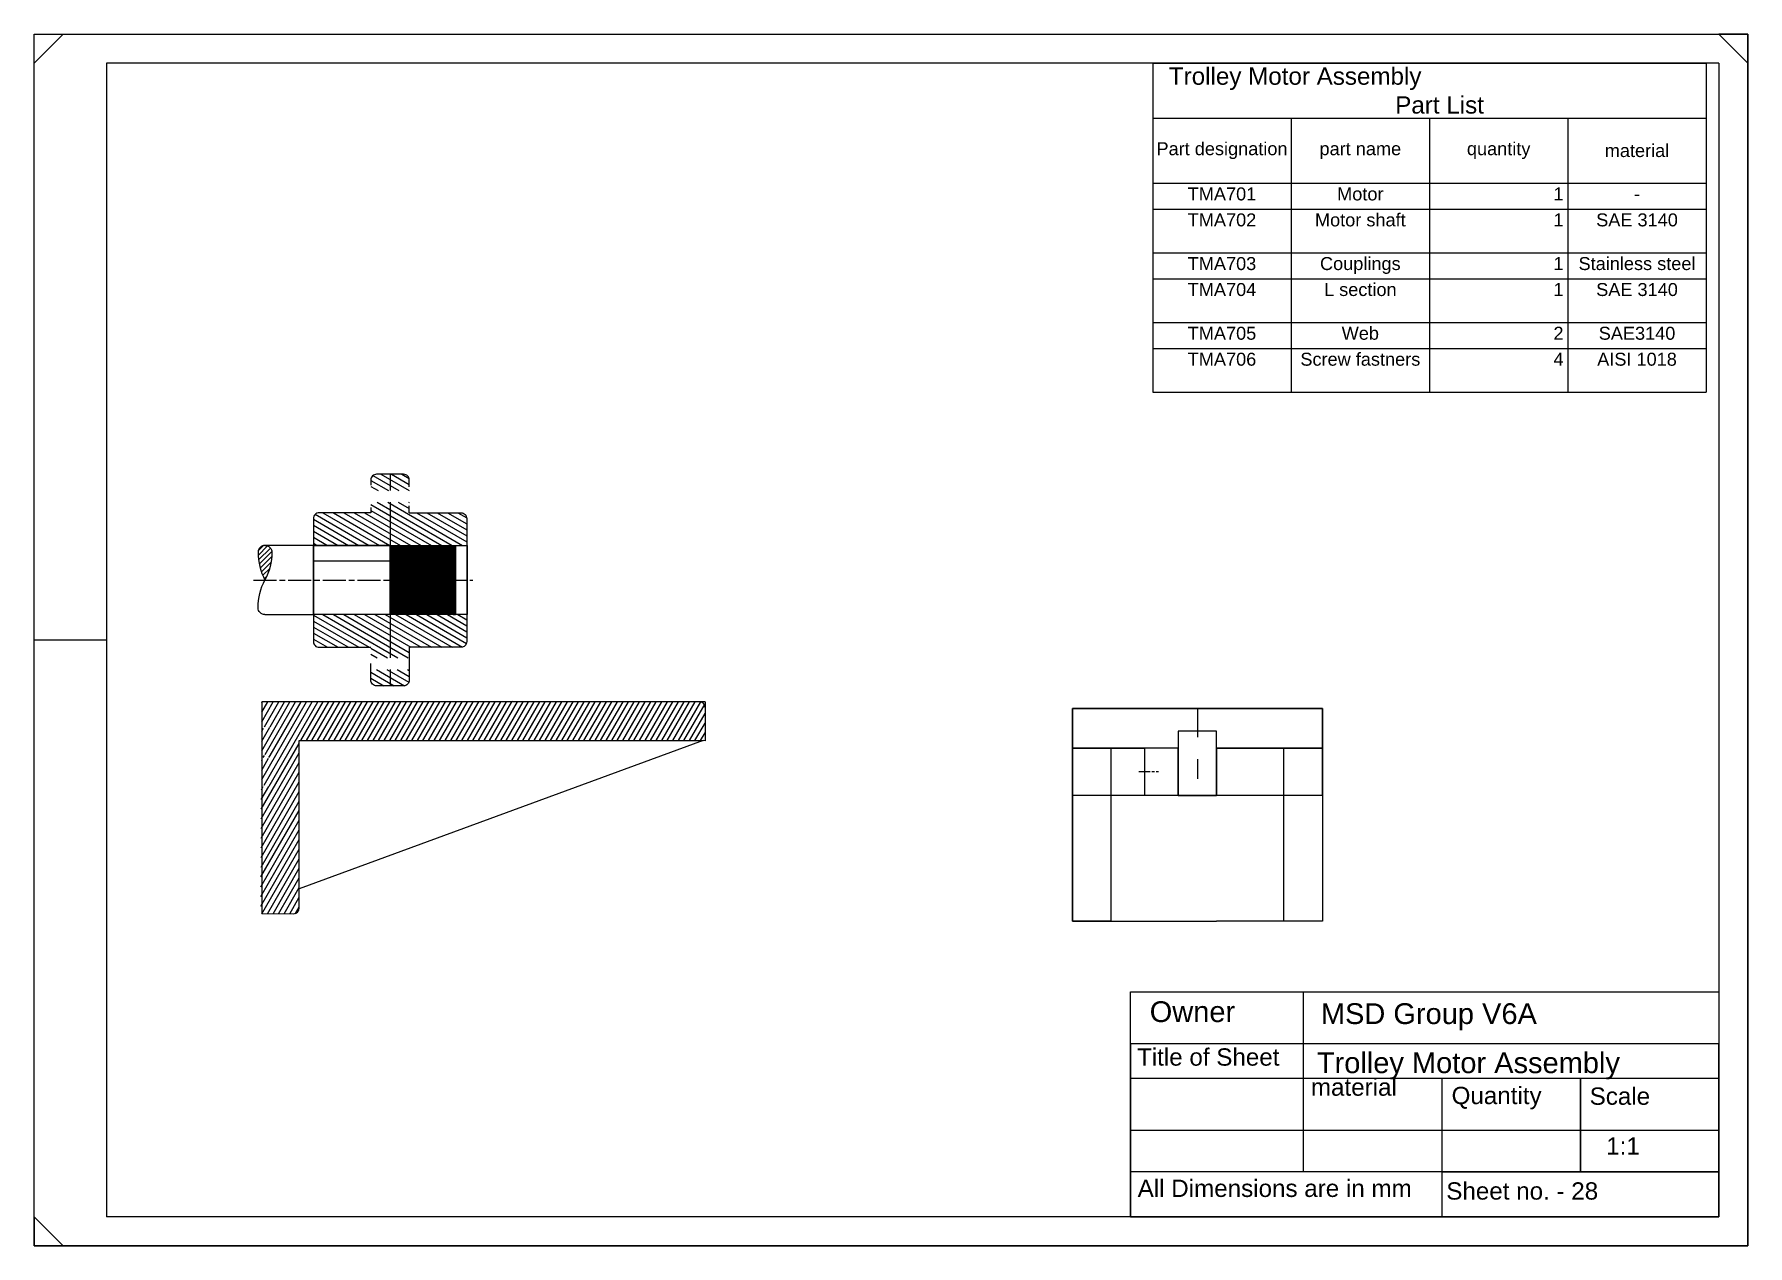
# Model space of a CAD drawing. Header units: millimetres. Extents: x -15074 to 21675, y -7568 to 6574.
# Drawn here: x 9643 to 10534, y 1858 to 2488 of the extents above; entities that cross this region are included whole.
import ezdxf

# ---------------------------------------------------------------- set-up
doc = ezdxf.new("R2010")
doc.units = ezdxf.units.MM
doc.linetypes.add('AM_ISO08W050', pattern=[18, 12, -1.5, 3, -1.5])
doc.linetypes.add('AM_ISO08W050x2', pattern=[9, 6, -0.75, 1.5, -0.75])
for name, color, linetype, lineweight in [('AM_4', 92, 'Continuous', 25), ('AM_7', 142, 'AM_ISO08W050', 25), ('AM_8', 1, 'Continuous', 25)]:
    doc.layers.add(name, color=color, linetype=linetype, lineweight=lineweight)
doc.styles.get("Standard").update_dxf_attribs({"font": 'arial.ttf'})

msp = doc.modelspace()

# ---------------------------------------------------------------- texts
at = {"attachment_point": 1}
for s, width, heights, insert, char_height in [(' Owner', 75.92647, [0], (10219.276, 1985.449), 10.8), ('MSD Group V6A', 169.10896, [0], (10312.458, 1984.414), 10.8), ('Title of Sheet', 82.13864, [0], (10216.86, 1960.966), 9), ('Trolley Motor Assembly', 171.17968, [0], (10310.387, 1958.897), 10.8), ('material', 68.15644, [0], (10307.281, 1945.327), 9), ('Quantity', 60.39605, [0], (10380.447, 1940.966), 9), ('Scale', 62.12165, [0], (10452.232, 1940.621), 9), ('\\pxi-3,l4,t4;1:1', 61.42069, [0], (10451.842, 1914.686), 9), ('All Dimensions are in mm', 173.76882, [0], (10217.205, 1892.689), 9), ('Sheet no. - 28', 130.8006, [3.259], (10377.686, 1891.31), 9)]:
    msp.add_mtext_dynamic_manual_height_columns(s, width=width, gutter_width=22.5, heights=heights, dxfattribs=dict(at, insert=insert, char_height=char_height))

# ---------------------------------------------------------------- blocks, each defined once
blk = doc.blocks.new('*U281', base_point=(9717.21, 2303.15))
at = {"layer": 'AM_4'}
blk.add_lwpolyline([(9717.21, 2285.15, -0.414214), (9713.61, 2288.75, -0.123106), (9717.21, 2303.15)], format="xyb", dxfattribs=at)
blk = doc.blocks.new('*U282', base_point=(9717.21, 2303.15))
at = {"layer": 'AM_8'}
h = blk.add_hatch(dxfattribs=at)
h.set_pattern_fill('_U', color=256, scale=1.8, angle=45, style=0, pattern_type=0)
h.set_pattern_definition([(45, (0, 0), (-1.2727922, 1.2727922), [])])
edge = h.paths.add_edge_path(flags=0)
edge.add_arc((9717.21, 2317.55), 3.6, 90, 180)
edge.add_arc((9744.21, 2317.55), 30.6, 180, 208.07249)
edge.add_arc((9690.21, 2317.55), 30.6, 331.92751, 360)
edge.add_arc((9717.21, 2317.55), 3.6, 0, 90)
at = {"layer": 'AM_4'}
for points in [[(9717.21, 2321.15, 0.414214), (9713.61, 2317.55, 0.123106), (9717.21, 2303.15)], [(9717.21, 2321.15, -0.414214), (9720.81, 2317.55, -0.123106), (9717.21, 2303.15)]]:
    blk.add_lwpolyline(points, format="xyb", dxfattribs=at)
blk = doc.blocks.new('*T284')
at = {"color": 0, "linetype": 'ByBlock', "lineweight": -2, "transparency": 16777216}
for p, q in [((0, 0), (287.74, 0)), ((0, 0), (0, -171.2)), ((287.74, 0), (287.74, -171.2)), ((0, -28.65), (287.74, -28.65)), ((71.94, -28.65), (71.94, -171.2)), ((143.87, -28.65), (143.87, -171.2)), ((215.81, -28.65), (215.81, -171.2)), ((0, -62.4), (287.74, -62.4)), ((0, -75.9), (287.74, -75.9)), ((0, -98.62), (287.74, -98.62)), ((0, -112.12), (287.74, -112.12)), ((0, -134.86), (287.74, -134.86)), ((0, -148.36), (287.74, -148.36)), ((0, -171.2), (287.74, -171.2))]:
    blk.add_line(p, q, dxfattribs=at)
at = {"color": 0, "transparency": 16777216}
for s, insert, char_height, width, attachment_point in [(' Trolley Motor Assembly                                              Part List', (143.87, -14.32), 9, 283.2443, 5), ('Part designation', (35.97, -45.52), 6.75, 67.4361, 5), ('part name', (107.9, -45.52), 6.75, 67.4361, 5), ('quantity', (179.84, -45.52), 6.75, 67.4361, 5), ('material', (251.78, -45.52), 6.75, 67.4361, 5), ('TMA701', (35.97, -64.65), 6.75, 67.4361, 2), ('Motor', (107.9, -64.65), 6.75, 67.4361, 2), ('1', (213.56, -64.65), 6.75, 67.4361, 3), ('-', (251.78, -64.65), 6.75, 67.4361, 2), ('TMA702', (35.97, -78.15), 6.75, 67.4361, 2), ('Motor shaft', (107.9, -78.15), 6.75, 67.4361, 2), ('1', (213.56, -78.15), 6.75, 67.4361, 3), ('SAE 3140', (251.78, -78.15), 6.75, 67.4361, 2), ('TMA703', (35.97, -100.87), 6.75, 67.4361, 2), ('Couplings', (107.9, -100.87), 6.75, 67.4361, 2), ('1', (213.56, -100.87), 6.75, 67.4361, 3), ('Stainless steel', (251.78, -100.87), 6.75, 67.4361, 2), ('TMA704', (35.97, -114.37), 6.75, 67.4361, 2), ('L section', (107.9, -114.37), 6.75, 67.4361, 2), ('1', (213.56, -114.37), 6.75, 67.4361, 3), ('SAE 3140', (251.78, -114.37), 6.75, 67.4361, 2), ('TMA705', (35.97, -137.11), 6.75, 67.4361, 2), ('Web', (107.9, -137.11), 6.75, 67.4361, 2), ('2', (213.56, -137.11), 6.75, 67.4361, 3), ('SAE3140', (251.78, -137.11), 6.75, 67.4361, 2), ('TMA706', (35.97, -150.61), 6.75, 67.4361, 2), ('Screw fastners', (107.9, -150.61), 6.75, 67.4361, 2), ('4', (213.56, -150.61), 6.75, 67.4361, 3), ('AISI 1018', (251.78, -150.61), 6.75, 67.4361, 2)]:
    blk.add_mtext(s, dxfattribs=dict(at, insert=insert, char_height=char_height, width=width, attachment_point=attachment_point))

# ---------------------------------------------------------------- hatches: boundary and pattern name
h = msp.add_hatch()
h.set_pattern_fill('_U', color=256, scale=2.7, angle=150, style=0, pattern_type=0)
h.set_pattern_definition([(150, (-237.706, -3778.7538), (-1.35, -2.3382686), [])])
h.paths.add_polyline_path([(9828.462, 2245.014), (9818.462, 2245.014), (9818.462, 2242.239), (9818.462, 2239.514), (9791.592, 2239.514, 0.4142136), (9788.592, 2236.514), (9788.592, 2222.514), (9828.462, 2222.514)])
h.paths.add_polyline_path([(9865.332, 2239.514), (9838.462, 2239.514), (9838.462, 2243.014), (9838.462, 2245.014), (9830.462, 2245.014), (9829.462, 2245.014), (9828.462, 2245.014), (9828.462, 2222.514), (9868.332, 2222.514), (9868.332, 2236.514, 0.4142136)])
h.paths.add_polyline_path([(9835.462, 2259.514), (9828.462, 2259.514), (9828.462, 2251.014), (9829.462, 2251.014), (9830.462, 2251.014), (9838.462, 2251.014), (9838.462, 2253.014), (9838.462, 2256.514, 0.4142136)])
h.paths.add_polyline_path([(9828.462, 2259.514), (9821.462, 2259.514, 0.4142136), (9818.462, 2256.514), (9818.462, 2253.789), (9818.462, 2251.014), (9828.462, 2251.014)])
h.paths.add_polyline_path([(9828.462, 2186.514), (9788.592, 2186.514), (9788.592, 2172.514, 0.4142136), (9791.592, 2169.514), (9818.462, 2169.514), (9818.462, 2164.014), (9828.462, 2164.014)])
h.paths.add_polyline_path([(9868.332, 2186.514), (9828.462, 2186.514), (9828.462, 2164.014), (9829.462, 2164.014), (9830.462, 2164.014), (9838.462, 2164.014), (9838.462, 2166.014), (9838.462, 2169.514), (9865.332, 2169.514, 0.4142136), (9868.332, 2172.514)])
h.paths.add_polyline_path([(9838.462, 2158.014), (9830.462, 2158.014), (9829.462, 2158.014), (9828.462, 2158.014), (9828.462, 2149.514), (9835.462, 2149.514, 0.4142136), (9838.462, 2152.514)])
h.paths.add_polyline_path([(9828.462, 2158.014), (9818.462, 2158.014), (9818.462, 2155.239), (9818.462, 2152.514, 0.4142136), (9821.462, 2149.514), (9828.462, 2149.514)])
h = msp.add_hatch()
h.set_pattern_fill('_U', color=256, scale=2.5, angle=60, style=0, pattern_type=0)
h.set_pattern_definition([(60, (-237.706, -3778.7538), (-2.1650635, 1.25), [])])
h.paths.add_polyline_path([(9761.697, 2141.143), (9761.697, 2128.377), (9761.698, 2128.23), (9766.803, 2128.225), (9761.704, 2127.217), (9761.691, 2114.217), (9766.789, 2113.21), (9761.697, 2113.215), (9761.697, 2112.17), (9766.788, 2112.165), (9761.704, 2111.157), (9761.691, 2098.157), (9766.774, 2097.15), (9761.697, 2097.155), (9761.697, 2096.134), (9761.515, 2096.086), (9761.252, 2030.984), (9781.252, 2030.984), (9781.252, 2120.984), (9794.262, 2120.984), (9800.963, 2120.984), (9959.211, 2120.984), (9991.252, 2120.984), (9992.273, 2120.959), (9992.273, 2141.143), (9911.697, 2141.143)])
at = {"layer": 'AM_8', "true_color": 0xffffff}
h = msp.add_hatch(dxfattribs=at)
h.set_pattern_fill('_U', scale=0.01, angle=45, style=0, pattern_type=0)
h.set_pattern_definition([(45, (46.205015, -98.638718), (-0.007071067812, 0.007071067812), [])])
h.paths.add_polyline_path([(9839.479, 2210.101), (9862.462, 2210.032), (9862.462, 2222.514), (9828.462, 2222.514), (9828.462, 2214.517), (9828.462, 2186.514), (9862.462, 2186.514), (9862.462, 2197.382), (9862.441, 2197.382), (9862.479, 2210.032)])

# ---------------------------------------------------------------- linework, layer by layer
for p, q in [((9643.438, 2473.327), (9658.438, 2488.327)), ((10534.438, 2473.327), (10519.438, 2488.327)), ((9680.938, 2473.327), (9680.938, 2458.327)), ((10519.438, 2473.327), (10519.438, 2458.327)), ((9828.462, 2259.514), (9828.462, 2251.014)), ((9828.462, 2245.014), (9828.462, 2164.014)), ((9643.438, 2173.327), (9680.938, 2173.327)), ((9828.462, 2158.014), (9828.462, 2149.514)), ((9911.697, 2141.143), (9761.697, 2141.143)), ((9761.697, 2141.143), (9761.697, 2031.143)), ((9892.274, 2141.443), (9911.697, 2141.384)), ((9911.697, 2141.384), (9989.282, 2141.152)), ((9992.273, 2141.143), (9911.697, 2141.143)), ((9992.273, 2141.143), (9992.273, 2120.959)), ((10248.263, 2137.647), (10248.263, 2122.847)), ((9781.252, 2033.984), (9781.252, 2120.984)), ((9781.252, 2120.984), (9959.211, 2120.984)), ((9991.252, 2120.984), (9781.252, 2043.937)), ((9959.211, 2120.984), (9991.252, 2120.984)), ((9992.273, 2120.959), (9991.252, 2120.984)), ((10203.263, 2117.074), (10220.763, 2117.074)), ((10220.763, 2117.074), (10220.763, 2092.647)), ((10220.763, 2117.074), (10220.763, 2110.074)), ((10248.263, 2111.3), (10248.263, 2101.074)), ((9761.697, 2031.143), (9778.252, 2030.984)), ((10375.438, 1896.727), (10375.438, 1873.327)), ((9643.438, 1873.327), (9658.438, 1858.327))]:
    msp.add_line(p, q)
for points in [[(9643.438, 2488.327), (10534.438, 2488.327), (10534.438, 1858.327), (9643.438, 1858.327)], [(9828.462, 2222.514), (9788.592, 2222.514), (9788.592, 2214.517), (9828.462, 2214.517)], [(9828.462, 2222.514), (9862.462, 2222.514), (9862.462, 2186.514), (9828.462, 2186.514)], [(9828.462, 2222.514), (9862.462, 2222.514), (9862.462, 2186.514), (9828.462, 2186.514)], [(9828.462, 2208.514), (9862.462, 2208.514), (9862.462, 2200.514), (9828.462, 2200.514)], [(10313.263, 2137.647), (10183.263, 2137.647), (10183.263, 2092.647), (10313.263, 2092.647)], [(10183.263, 2117.074), (10203.263, 2117.074), (10203.263, 2027.1), (10183.263, 2027.1)], [(10293.263, 2117.074), (10313.263, 2117.074), (10313.263, 2027.1), (10293.263, 2027.1)], [(10213.438, 1990.327), (10519.438, 1990.327), (10519.438, 1873.327), (10213.438, 1873.327)], [(10213.438, 1873.327), (10519.438, 1873.327), (10519.438, 1963.327), (10213.438, 1963.327)], [(10213.438, 1873.327), (10519.438, 1873.327), (10519.438, 1945.327), (10213.438, 1945.327)], [(10447.438, 1945.327), (10375.438, 1945.327), (10375.438, 1896.727), (10447.438, 1896.727)], [(10519.438, 1945.327), (10447.438, 1945.327), (10447.438, 1896.727), (10519.438, 1896.727)], [(10213.438, 1873.327), (10519.438, 1873.327), (10519.438, 1918.327), (10213.438, 1918.327)], [(10213.438, 1873.327), (10519.438, 1873.327), (10519.438, 1896.727), (10213.438, 1896.727)]]:
    msp.add_lwpolyline(points, close=True)
for points in [[(9680.938, 1858.327), (9643.438, 1858.327), (9643.438, 2488.327), (9680.938, 2488.327)], [(9643.438, 2473.327), (9643.438, 2488.327), (10534.438, 2488.327), (10534.438, 2473.327)], [(10519.438, 1858.327), (10534.438, 1858.327), (10534.438, 2488.327), (10519.438, 2488.327)], [(9680.938, 2473.327), (9680.938, 1873.327)], [(10519.438, 2473.327), (9680.938, 2473.327)], [(10519.438, 2473.327), (10519.438, 1873.327)], [(9818.462, 2242.239), (9818.462, 2239.514)], [(9838.462, 2239.514), (9838.462, 2243.014)], [(9763.417, 2186.514), (9788.592, 2186.514), (9788.592, 2222.514), (9763.417, 2222.514)], [(9788.462, 2222.514), (9868.462, 2222.514), (9868.462, 2186.514), (9788.462, 2186.514)], [(9838.462, 2169.514), (9838.462, 2161.143)], [(10238.263, 2117.074), (10183.263, 2117.074), (10183.263, 2137.647), (10313.263, 2137.647), (10313.263, 2117.074), (10258.263, 2117.074)], [(10258.263, 2092.3), (10258.263, 2125.847), (10238.263, 2125.847), (10238.263, 2092.3)], [(10238.263, 2092.3), (10238.263, 2117.074), (10183.263, 2117.074), (10183.263, 2027.1), (10238.263, 2027.1)], [(10258.263, 2117.074), (10258.263, 2092.3), (10238.263, 2092.3), (10238.263, 2117.074)], [(10258.263, 2092.3), (10258.263, 2117.074), (10313.263, 2117.074), (10313.263, 2027.1), (10258.263, 2027.1)], [(9781.252, 2056.047), (9781.261, 2056.016), (9781.354, 2056.041)], [(10238.263, 2027.1), (10258.263, 2027.1)], [(10303.438, 1896.727), (10303.438, 1990.327), (10519.438, 1990.327), (10519.438, 1873.327), (10303.438, 1873.327)], [(9643.438, 1873.327), (9643.438, 1858.327), (10534.438, 1858.327), (10534.438, 1873.327)], [(10519.438, 1873.327), (9680.938, 1873.327)]]:
    msp.add_lwpolyline(points)
for points in [[(9838.462, 2253.014), (9838.462, 2256.514, 0.4142136), (9835.462, 2259.514), (9821.462, 2259.514, 0.4142136), (9818.462, 2256.514), (9818.462, 2253.789)], [(9818.462, 2239.514), (9791.592, 2239.514, 0.4142136), (9788.592, 2236.514), (9788.592, 2172.514, 0.4142136), (9791.592, 2169.514), (9818.462, 2169.514)], [(9838.462, 2239.514), (9865.332, 2239.514, -0.4142136), (9868.332, 2236.514), (9868.332, 2172.514, -0.4142136), (9865.332, 2169.514), (9838.462, 2169.514)], [(9838.462, 2161.143), (9838.462, 2152.514, -0.4142136), (9835.462, 2149.514), (9821.462, 2149.514, -0.4142136), (9818.462, 2152.514), (9818.462, 2161.143)]]:
    msp.add_lwpolyline(points, format="xyb")
for centre, start, end in [((9989.273, 2138.152), 0, 89.828533), ((9778.252, 2033.984), 270, 0)]:
    msp.add_arc(centre, 3, start, end)
at = {"layer": 'AM_7'}
for p, q in [((9757.462, 2204.514), (9862.462, 2204.532)), ((9838.462, 2204.514), (9871.462, 2204.514))]:
    msp.add_line(p, q, dxfattribs=at)
at = {"layer": 'AM_7', "linetype": 'AM_ISO08W050x2'}
msp.add_line((10217.763, 2104.86), (10227.96, 2104.86), dxfattribs=at)

# ---------------------------------------------------------------- block references
for name, p in [('*T284', (10225.088, 2473.327)), ('*U282', (9763.417, 2204.514)), ('*U281', (9763.417, 2204.514))]:
    msp.add_blockref(name, p)

msp.set_redraw_order([(e.dxf.handle, doc.entitydb.next_handle()) for e in msp.query("TEXT MTEXT ATTDEF DIMENSION ARC_DIMENSION")])  # texts and dimensions are drawn at this point

doc.saveas('drawing.dxf')
